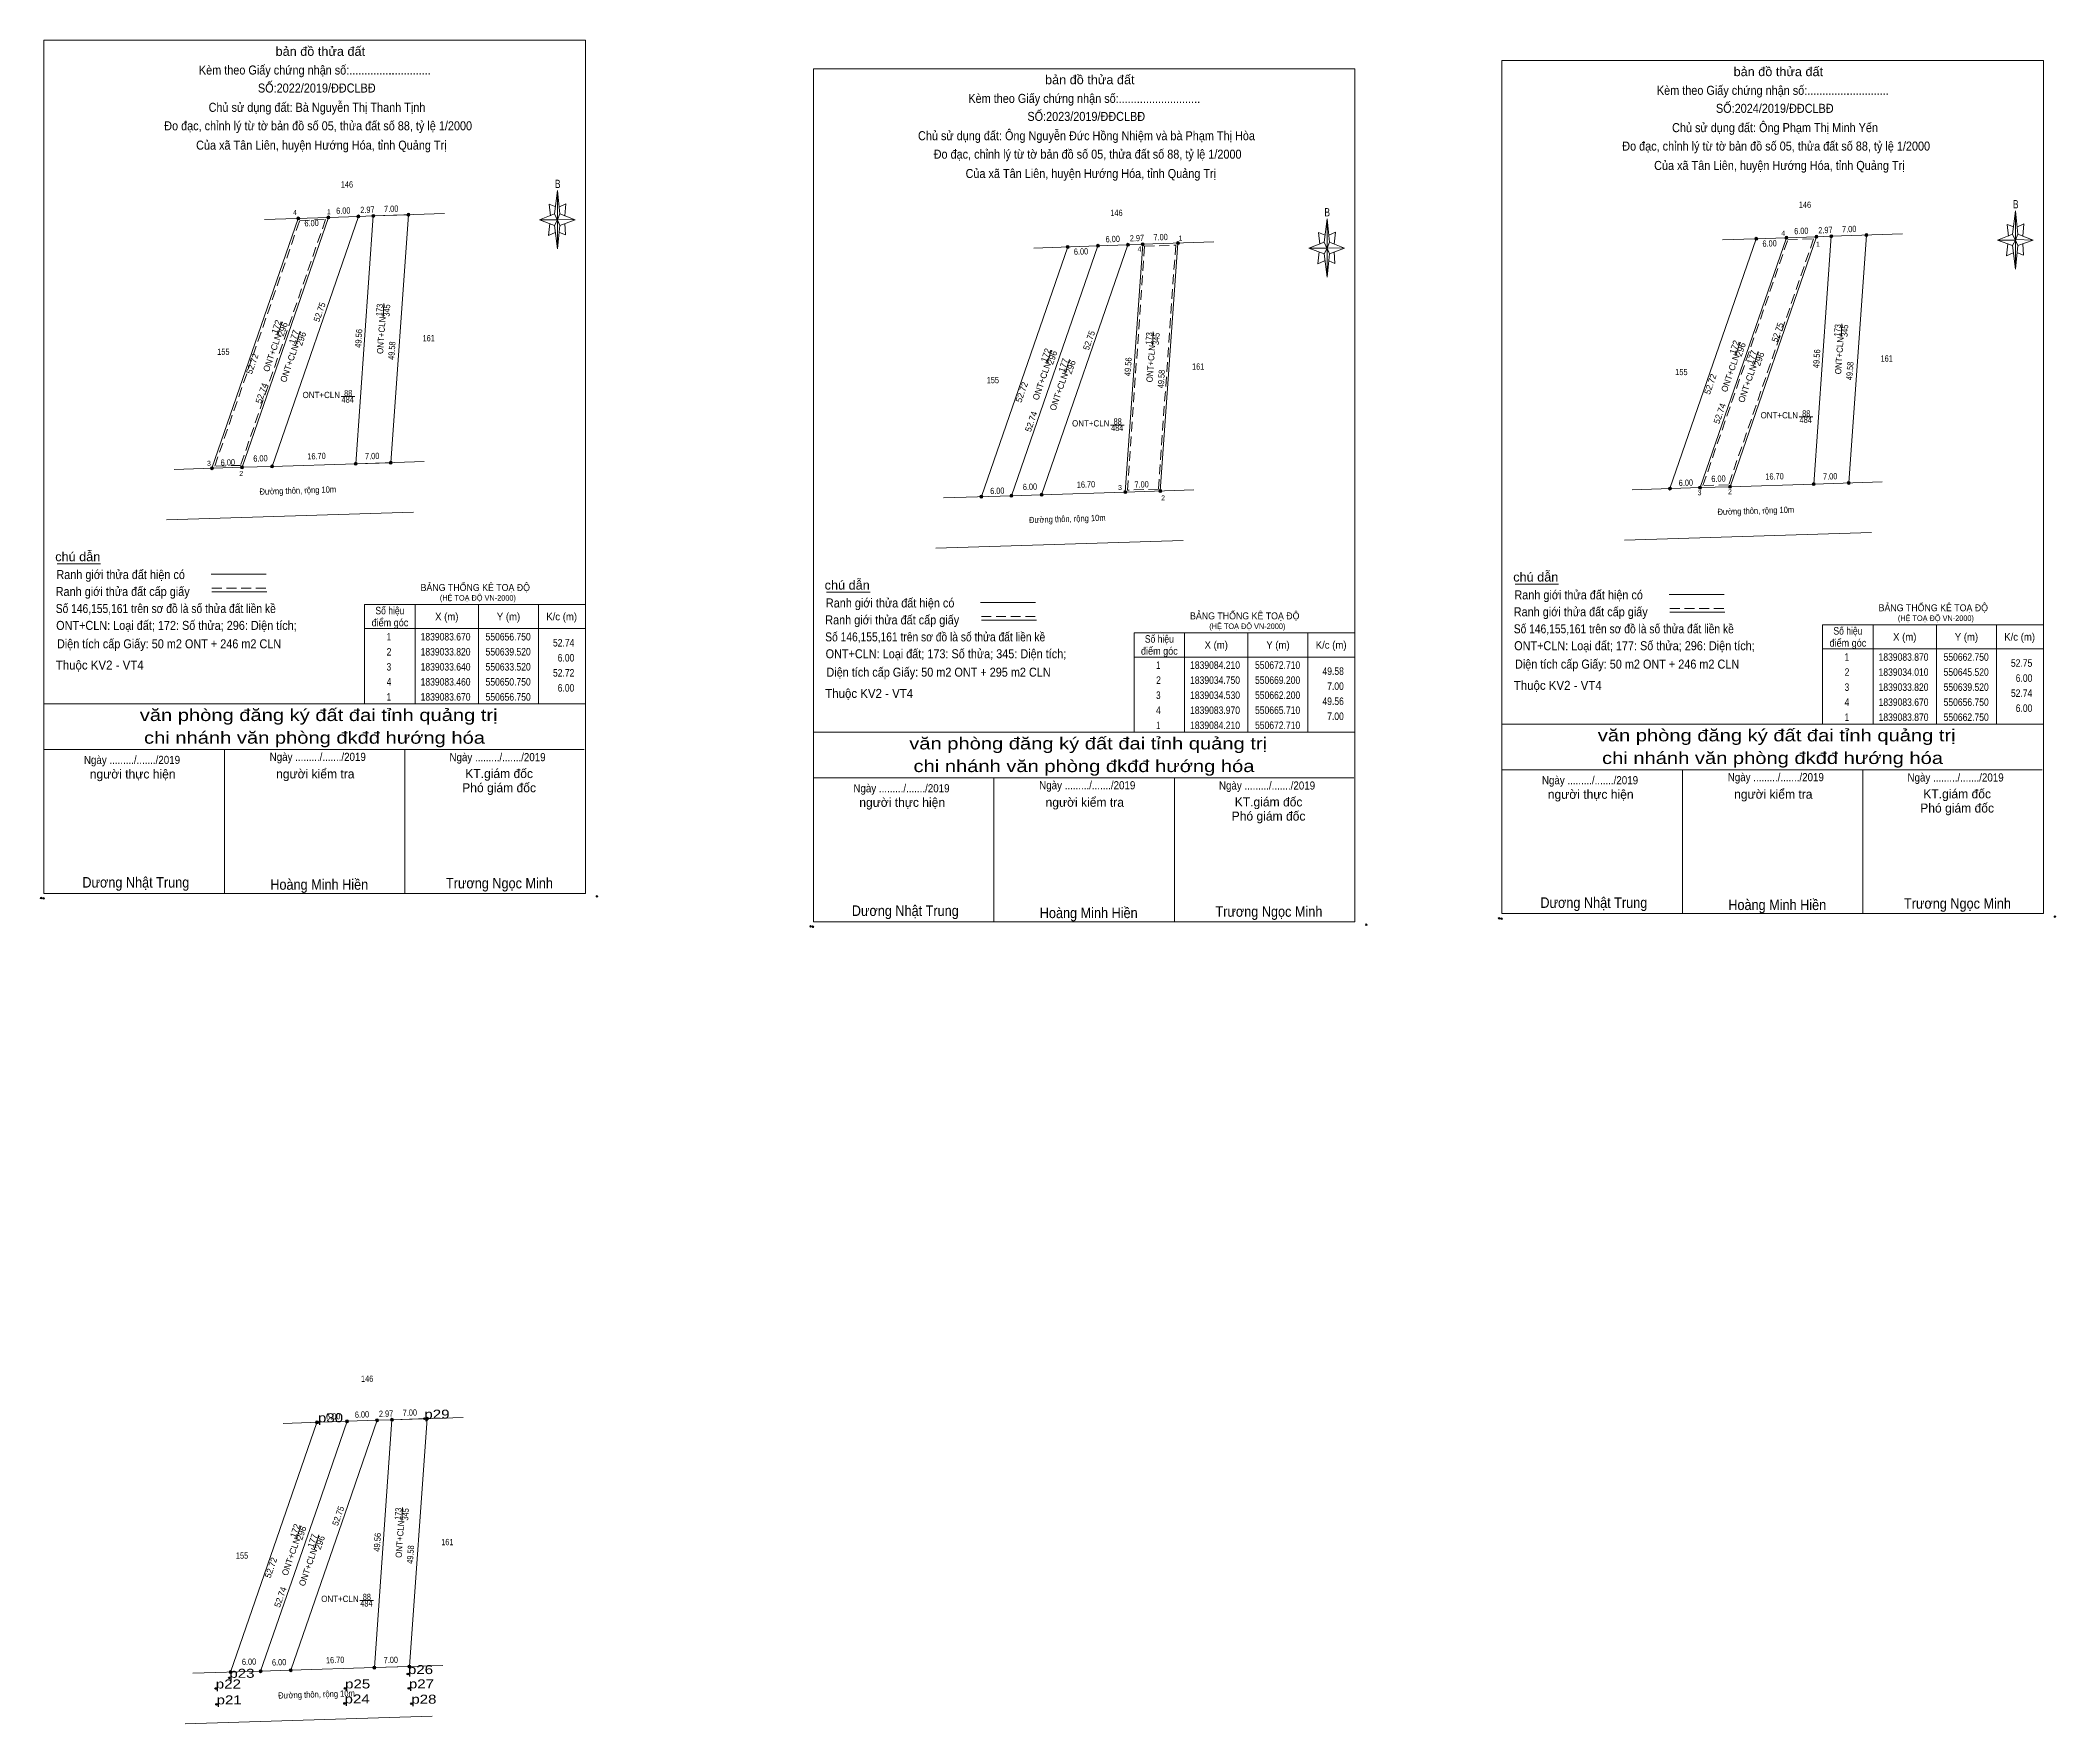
# Model space of a CAD drawing. Header units: metres. Extents: x 550329 to 551621, y 1838551 to 1839359.
# Drawn here: x 550595.6 to 550997.6, y 1839023.4 to 1839359.1 of the extents above; entities that cross this region are included whole.
import ezdxf
from ezdxf.enums import TextEntityAlignment as Align

# ---------------------------------------------------------------- set-up
doc = ezdxf.new("R2010")
doc.units = ezdxf.units.M
doc.header["$LTSCALE"] = 0.65
doc.header["$PDMODE"] = 32
doc.header["$PDSIZE"] = 0.325
doc.linetypes.add('DOTTED', pattern=[1.5, 0.3, -1.2])
doc.linetypes.add('MEDIUM_DASHED', pattern=[4.5, 3, -1.5])
for name, color, linetype, lineweight in [('1', 7, 'DOTTED', 13), ('10', 7, 'Continuous', 13), ('17', 7, 'Continuous', 13), ('3', 7, 'Continuous', 13), ('5', 7, 'Continuous', 13), ('6', 7, 'Continuous', 13), ('63', 7, 'Continuous', 13)]:
    doc.layers.add(name, color=color, linetype=linetype, lineweight=lineweight)
doc.layers.add('12', color=7, linetype='Continuous')
doc.layers.add('7', color=7, linetype='Continuous')

msp = doc.modelspace()

# ---------------------------------------------------------------- texts
at = {"layer": '1'}
for s, height, width, p in [('BẢNG THỐNG KÊ TOẠ ĐỘ ', 1.38, 0.95, (550671.42, 1839249.3)), ('(HỆ TOẠ ĐỘ VN-2000)', 1.116, 0.9, (550675.26, 1839247.36)), ('BẢNG THỐNG KÊ TOẠ ĐỘ ', 1.38, 0.95, (550824.9, 1839243.64)), ('BẢNG THỐNG KÊ TOẠ ĐỘ ', 1.38, 0.95, (550962.24, 1839245.25)), ('(HỆ TOẠ ĐỘ VN-2000)', 1.116, 0.9, (550966.08, 1839243.31)), ('(HỆ TOẠ ĐỘ VN-2000)', 1.116, 0.9, (550828.74, 1839241.7))]:
    msp.add_text(s, height=height, dxfattribs=dict(at, width=width)).set_placement(p)
at = {"layer": '12', "width": 1.25}
for s, p in [('p30', (550650.94, 1839083.47)), ('p29', (550672.17, 1839084.19)), ('p26', (550668.89, 1839033.25)), ('p22', (550630.57, 1839030.37)), ('p23', (550633.28, 1839032.5)), ('p25', (550656.36, 1839030.38)), ('p27', (550669.08, 1839030.4)), ('p21', (550630.72, 1839027.2)), ('p24', (550656.25, 1839027.39)), ('p28', (550669.57, 1839027.34))]:
    msp.add_text(s, height=1.8, dxfattribs=at).set_placement(p)
at = {"layer": '3'}
for s, height, width, p in [('146', 1.25, 0.85, (550656.735, 1839329.77)), ('4', 1, 0.9, (550646.37, 1839324.32)), ('1', 1, 0.85, (550653.125, 1839324.45)), ('146', 1.25, 0.85, (550810.215, 1839324.11)), ('146', 1.25, 0.85, (550947.555, 1839325.72)), ('1', 1, 0.85, (550823.005, 1839319.18)), ('4', 1, 0.9, (550943.22, 1839320.18)), ('4', 1, 0.9, (550814.83, 1839317.01)), ('1', 1, 0.85, (550950.145, 1839317.96)), ('161', 1.25, 0.8, (550673.04, 1839299.1)), ('155', 1.25, 0.85, (550632.085, 1839296.4)), ('161', 1.25, 0.8, (550963.86, 1839295.05)), ('155', 1.25, 0.85, (550785.565, 1839290.74)), ('161', 1.25, 0.8, (550826.52, 1839293.44)), ('155', 1.25, 0.85, (550922.905, 1839292.35)), ('ONT+CLN', 1.25, 0.95, (550651.61, 1839287.77)), ('484', 1.25, 0.85, (550656.89, 1839286.86)), ('88', 1.25, 0.8, (550656.98, 1839288.15)), ('ONT+CLN', 1.25, 0.95, (550942.43, 1839283.72)), ('484', 1.25, 0.85, (550947.71, 1839282.81)), ('88', 1.25, 0.8, (550947.8, 1839284.1)), ('ONT+CLN', 1.25, 0.95, (550805.09, 1839282.11)), ('484', 1.25, 0.85, (550810.37, 1839281.2)), ('88', 1.25, 0.8, (550810.46, 1839282.49)), ('3', 1, 0.9, (550629.21, 1839274.26)), ('2', 1, 0.9, (550635.645, 1839272.24)), ('3', 1, 0.9, (550810.93, 1839269.44)), ('2', 1, 0.9, (550819.515, 1839267.37)), ('3', 1, 0.9, (550926.53, 1839268.38)), ('2', 1, 0.9, (550932.595, 1839268.59)), ('điểm góc', 1.5, 0.9, (550665.31, 1839242.24)), ('Số hiệu', 1.5, 0.85, (550665.3, 1839244.64)), ('X (m)', 1.5, 0.95, (550676.645, 1839243.44)), ('Y (m)', 1.5, 0.95, (550688.955, 1839243.44)), ('K/c (m)', 1.5, 0.95, (550699.56, 1839243.44)), (' 1', 1.5, 0.75, (550664.88, 1839239.42)), ('1839083.670', 1.5, 0.85, (550676.405, 1839239.42)), ('550656.750', 1.5, 0.85, (550688.885, 1839239.42)), ('điểm góc', 1.5, 0.9, (550956.12, 1839238.19)), ('Số hiệu', 1.5, 0.85, (550956.12, 1839240.59)), ('X (m)', 1.5, 0.95, (550967.455, 1839239.39)), ('Y (m)', 1.5, 0.95, (550979.765, 1839239.39)), ('K/c (m)', 1.5, 0.95, (550990.37, 1839239.39)), (' 2', 1.5, 0.85, (550664.89, 1839236.42)), ('1839033.820', 1.5, 0.85, (550676.405, 1839236.42)), ('550639.520', 1.5, 0.85, (550688.885, 1839236.42)), (' 1', 1.5, 0.75, (550955.69, 1839235.37)), ('1839083.870', 1.5, 0.85, (550967.215, 1839235.37)), ('550662.750', 1.5, 0.85, (550979.705, 1839235.37)), (' 4', 1.5, 0.85, (550664.885, 1839230.42)), (' 3', 1.5, 0.8, (550664.875, 1839233.42)), ('1839033.640', 1.5, 0.85, (550676.405, 1839233.42)), ('1839083.460', 1.5, 0.85, (550676.405, 1839230.42)), ('550633.520', 1.5, 0.85, (550688.885, 1839233.42)), ('550650.750', 1.5, 0.85, (550688.885, 1839230.42)), (' 2', 1.5, 0.85, (550955.7, 1839232.37)), ('1839034.010', 1.5, 0.85, (550967.215, 1839232.37)), ('550645.520', 1.5, 0.85, (550979.705, 1839232.37)), (' 1', 1.5, 0.75, (550664.88, 1839227.42)), ('1839083.670', 1.5, 0.85, (550676.405, 1839227.42)), ('550656.750', 1.5, 0.85, (550688.885, 1839227.42)), (' 4', 1.5, 0.85, (550955.695, 1839226.37)), (' 3', 1.5, 0.8, (550955.695, 1839229.37)), ('1839033.820', 1.5, 0.85, (550967.215, 1839229.37)), ('1839083.670', 1.5, 0.85, (550967.215, 1839226.37)), ('550639.520', 1.5, 0.85, (550979.705, 1839229.37)), ('550656.750', 1.5, 0.85, (550979.705, 1839226.37)), (' 1', 1.5, 0.75, (550955.69, 1839223.37)), ('1839083.870', 1.5, 0.85, (550967.215, 1839223.37)), ('550662.750', 1.5, 0.85, (550979.705, 1839223.37)), ('146', 1.25, 0.85, (550660.755, 1839091.54)), ('161', 1.25, 0.8, (550676.76, 1839058.96)), ('155', 1.25, 0.85, (550635.805, 1839056.26)), ('ONT+CLN', 1.25, 0.95, (550655.33, 1839047.63)), ('484', 1.25, 0.85, (550660.61, 1839046.72)), ('88', 1.25, 0.8, (550660.7, 1839048.01))]:
    msp.add_text(s, height=height, dxfattribs=dict(at, width=width)).set_placement(p, align=Align.CENTER)
for s, rotation, width, p in [('6.00', 1.956, 0.85, (550656.0237, 1839324.5386)), ('2.97', 1.956, 0.85, (550660.8387, 1839324.7178)), ('7.00', 1.956, 0.85, (550665.5737, 1839324.9086)), ('6.00', 1.956, 0.85, (550649.6937, 1839322.0486)), ('6.00', 1.956, 0.85, (550809.5037, 1839318.8786)), ('2.97', 1.956, 0.85, (550814.3187, 1839319.0578)), ('7.00', 1.956, 0.85, (550819.0537, 1839319.2486)), ('6.00', 1.956, 0.85, (550946.8437, 1839320.4886)), ('2.97', 1.956, 0.85, (550951.6587, 1839320.6678)), ('7.00', 1.956, 0.85, (550956.3937, 1839320.8586)), ('6.00', 1.956, 0.85, (550803.1737, 1839316.3886)), ('6.00', 1.956, 0.85, (550940.5137, 1839317.9986)), ('52.75', 70.937, 0.95, (550651.8552, 1839304.7359)), ('173', 85.941, 0.85, (550663.8456, 1839305.3058)), ('345', 85.941, 0.85, (550665.2963, 1839305.2058)), ('ONT+CLN', 85.941, 0.95, (550664.1958, 1839300.2558)), ('52.75', 70.937, 0.95, (550805.3352, 1839299.0759)), ('173', 85.941, 0.85, (550817.3256, 1839299.6458)), ('345', 85.941, 0.85, (550818.7763, 1839299.5458)), ('52.75', 70.937, 0.95, (550942.6752, 1839300.6859)), ('173', 85.941, 0.85, (550954.6656, 1839301.2558)), ('345', 85.941, 0.85, (550956.1163, 1839301.1558)), ('49.58', 85.941, 0.85, (550666.2999, 1839297.1908)), ('ONT+CLN', 85.941, 0.95, (550817.6758, 1839294.5958)), ('ONT+CLN', 85.941, 0.95, (550955.0158, 1839296.2058)), ('49.58', 85.941, 0.85, (550819.7799, 1839291.5308)), ('49.58', 85.941, 0.85, (550957.1199, 1839293.1408)), ('6.00', 1.782, 0.85, (550639.5006, 1839275.1242)), ('16.70', 1.782, 0.85, (550650.6806, 1839275.5769)), ('7.00', 1.782, 0.85, (550661.7806, 1839275.5842)), ('6.00', 1.782, 0.85, (550632.9906, 1839274.3142)), ('6.00', 1.782, 0.85, (550930.3206, 1839271.0742)), ('16.70', 1.782, 0.85, (550941.5006, 1839271.5269)), ('7.00', 1.782, 0.85, (550952.6006, 1839271.5342)), ('Đường thôn, rộng 10m', 1.782, 0.9, (550646.9506, 1839268.7218)), ('6.00', 1.782, 0.85, (550786.4706, 1839268.6542)), ('6.00', 1.782, 0.85, (550792.9806, 1839269.4642)), ('16.70', 1.782, 0.85, (550804.1606, 1839269.9169)), ('7.00', 1.782, 0.85, (550815.2606, 1839269.9242)), ('6.00', 1.782, 0.85, (550923.8106, 1839270.2642)), ('Đường thôn, rộng 10m', 1.782, 0.9, (550800.4306, 1839263.0618)), ('Đường thôn, rộng 10m', 1.782, 0.9, (550937.7706, 1839264.6718)), ('6.00', 1.956, 0.85, (550654.0137, 1839084.0386)), ('6.00', 1.956, 0.85, (550659.7437, 1839084.3986)), ('2.97', 1.956, 0.85, (550664.5587, 1839084.5778)), ('7.00', 1.956, 0.85, (550669.2937, 1839084.7686)), ('52.75', 70.937, 0.95, (550655.5752, 1839064.5959)), ('173', 85.941, 0.85, (550667.5656, 1839065.1658)), ('ONT+CLN', 85.941, 0.95, (550667.9158, 1839060.1158)), ('345', 85.941, 0.85, (550669.0163, 1839065.0658)), ('49.58', 85.941, 0.85, (550670.0199, 1839057.0508)), ('6.00', 1.782, 0.85, (550637.2206, 1839035.0842)), ('6.00', 1.782, 0.85, (550643.2206, 1839034.9842)), ('16.70', 1.782, 0.85, (550654.4006, 1839035.4369)), ('7.00', 1.782, 0.85, (550665.5006, 1839035.4442)), ('Đường thôn, rộng 10m', 1.782, 0.9, (550650.6706, 1839028.5818))]:
    msp.add_text(s, height=1.25, rotation=rotation, dxfattribs=dict(at, width=width)).set_placement(p, align=Align.CENTER)
for s, rotation, p in [('ONT+CLN', 70.922, (550642.4233, 1839296.6007)), ('172', 70.922, (550643.242, 1839301.7757)), ('296', 70.922, (550644.522, 1839301.3257)), ('177', 70.922, (550646.745, 1839299.7757)), ('296', 70.922, (550648.202, 1839299.4157)), ('52.72', 70.922, (550638.4425, 1839294.4057)), ('ONT+CLN', 70.922, (550645.8333, 1839294.5007)), ('172', 70.922, (550796.722, 1839296.1157)), ('296', 70.922, (550798.002, 1839295.6657)), ('ONT+CLN', 70.922, (550933.2433, 1839292.5507)), ('172', 70.922, (550934.062, 1839297.7257)), ('296', 70.922, (550935.342, 1839297.2757)), ('177', 70.922, (550937.565, 1839295.7257)), ('296', 70.922, (550939.022, 1839295.3657)), ('ONT+CLN', 70.922, (550795.9033, 1839290.9407)), ('ONT+CLN', 70.922, (550799.3133, 1839288.8407)), ('177', 70.922, (550800.225, 1839294.1157)), ('296', 70.922, (550801.682, 1839293.7557)), ('52.72', 70.922, (550929.2625, 1839290.3557)), ('ONT+CLN', 70.922, (550936.6533, 1839290.4507)), ('52.74', 70.933, (550640.3139, 1839288.5408)), ('52.72', 70.922, (550791.9225, 1839288.7457)), ('52.74', 70.933, (550793.7939, 1839282.8808)), ('52.74', 70.933, (550931.1339, 1839284.4908)), ('172', 70.922, (550646.962, 1839061.6357)), ('ONT+CLN', 70.922, (550646.1433, 1839056.4607)), ('296', 70.922, (550648.242, 1839061.1857)), ('177', 70.922, (550650.465, 1839059.6357)), ('296', 70.922, (550651.922, 1839059.2757)), ('52.72', 70.922, (550642.1625, 1839054.2657)), ('ONT+CLN', 70.922, (550649.5533, 1839054.3607)), ('52.74', 70.933, (550644.0339, 1839048.4008))]:
    msp.add_text(s, height=1.25, rotation=rotation, dxfattribs=at).set_placement(p, align=Align.CENTER)
at = {"layer": '3', "width": 0.85}
for s, p in [('52.74', (550702.09, 1839238.22)), ('6.00', (550702.09, 1839235.22)), ('52.75', (550992.9, 1839234.17)), ('52.72', (550702.09, 1839232.22)), ('6.00', (550992.91, 1839231.17)), ('6.00', (550702.09, 1839229.22)), ('52.74', (550992.9, 1839228.17)), ('6.00', (550992.91, 1839225.17))]:
    msp.add_text(s, height=1.5, dxfattribs=at).set_placement(p, align=Align.RIGHT)
at = {"layer": '5'}
for s, height, width, p in [('bản đồ thửa đất', 1.8, 1.05, (550651.42, 1839356.04)), ('Kèm theo Giấy chứng nhận số:...........................', 1.8, 0.9, (550650.32, 1839352.31)), ('bản đồ thửa đất', 1.8, 1.05, (550804.9, 1839350.38)), ('bản đồ thửa đất', 1.8, 1.05, (550942.24, 1839351.99)), ('SỐ:2022/2019/ĐĐCLBĐ', 1.8, 0.9, (550650.715, 1839348.72)), ('Kèm theo Giấy chứng nhận số:...........................', 1.8, 0.9, (550803.8, 1839346.65)), ('Kèm theo Giấy chứng nhận số:...........................', 1.8, 0.9, (550941.14, 1839348.26)), ('Chủ sử dụng đất: Bà Nguyễn Thị Thanh Tịnh', 1.8, 0.9, (550650.755, 1839344.87)), ('SỐ:2023/2019/ĐĐCLBĐ', 1.8, 0.9, (550804.195, 1839343.06)), ('SỐ:2024/2019/ĐĐCLBĐ', 1.8, 0.9, (550941.535, 1839344.67)), ('Đo đạc, chỉnh lý từ tờ bản đồ số 05, thửa đất số 88, tỷ lệ 1/2000 ', 1.8, 0.9, (550651.285, 1839341.19)), ('Chủ sử dụng đất: Ông Nguyễn Đức Hồng Nhiệm và bà Phạm Thị Hòa', 1.8, 0.9, (550804.24, 1839339.21)), ('Chủ sử dụng đất: Ông Phạm Thị Minh Yến', 1.8, 0.9, (550941.58, 1839340.82)), ('Của xã Tân Liên, huyện Hướng Hóa, tỉnh Quảng Trị', 1.8, 0.9, (550651.625, 1839337.33)), ('Đo đạc, chỉnh lý từ tờ bản đồ số 05, thửa đất số 88, tỷ lệ 1/2000 ', 1.8, 0.9, (550804.765, 1839335.53)), ('Đo đạc, chỉnh lý từ tờ bản đồ số 05, thửa đất số 88, tỷ lệ 1/2000 ', 1.8, 0.9, (550942.105, 1839337.14)), ('Của xã Tân Liên, huyện Hướng Hóa, tỉnh Quảng Trị', 1.8, 0.9, (550805.105, 1839331.67)), ('Của xã Tân Liên, huyện Hướng Hóa, tỉnh Quảng Trị', 1.8, 0.9, (550942.445, 1839333.28)), ('B', 1.653, 0.75, (550698.78, 1839329.67)), ('B', 1.653, 0.75, (550852.26, 1839324.01)), ('B', 1.653, 0.75, (550989.6, 1839325.62)), ('văn phòng đăng ký đất đai tỉnh quảng trị', 2.4, 1.25, (550651.095, 1839223.35)), ('chi nhánh văn phòng đkđđ hướng hóa', 2.4, 1.25, (550650.26, 1839218.83)), ('văn phòng đăng ký đất đai tỉnh quảng trị', 2.4, 1.25, (550804.575, 1839217.69)), ('văn phòng đăng ký đất đai tỉnh quảng trị', 2.4, 1.25, (550941.915, 1839219.3)), ('Ngày ........./......./2019', 1.62, 0.9, (550613.855, 1839214.79)), ('Ngày ........./......./2019', 1.62, 0.9, (550650.91, 1839215.4)), ('Ngày ........./......./2019', 1.62, 0.9, (550686.77, 1839215.34)), ('chi nhánh văn phòng đkđđ hướng hóa', 2.4, 1.25, (550803.745, 1839213.17)), ('chi nhánh văn phòng đkđđ hướng hóa', 2.4, 1.25, (550941.085, 1839214.78)), ('Ngày ........./......./2019', 1.62, 0.9, (550904.675, 1839210.74)), ('Ngày ........./......./2019', 1.62, 0.9, (550941.735, 1839211.35)), ('Ngày ........./......./2019', 1.62, 0.9, (550977.595, 1839211.29)), ('Ngày ........./......./2019', 1.62, 0.9, (550767.335, 1839209.13)), ('Ngày ........./......./2019', 1.62, 0.9, (550804.395, 1839209.74)), ('Ngày ........./......./2019', 1.62, 0.9, (550840.255, 1839209.68)), ('Dương Nhật Trung', 2.1, 0.9, (550614.62, 1839190.13)), ('Hoàng Minh Hiền', 2.1, 0.9, (550651.205, 1839189.7)), ('Trương Ngọc Minh', 2.1, 0.9, (550687.15, 1839189.97)), ('Dương Nhật Trung', 2.1, 0.9, (550905.44, 1839186.08)), ('Hoàng Minh Hiền', 2.1, 0.9, (550942.025, 1839185.65)), ('Trương Ngọc Minh', 2.1, 0.9, (550977.97, 1839185.92)), ('Dương Nhật Trung', 2.1, 0.9, (550768.1, 1839184.47)), ('Hoàng Minh Hiền', 2.1, 0.9, (550804.685, 1839184.04)), ('Trương Ngọc Minh', 2.1, 0.9, (550840.63, 1839184.31))]:
    msp.add_text(s, height=height, dxfattribs=dict(at, width=width)).set_placement(p, align=Align.CENTER)
for s, p in [('người thực hiện', (550613.995, 1839211.89)), ('người kiểm tra', (550650.42, 1839211.91)), ('KT.giám đốc', (550687.085, 1839211.98)), ('Phó giám đốc', (550687.08, 1839209.15)), ('người thực hiện', (550767.48, 1839206.23)), ('người kiểm tra', (550803.9, 1839206.25)), ('KT.giám đốc', (550840.565, 1839206.32)), ('người thực hiện', (550904.82, 1839207.84)), ('người kiểm tra', (550941.24, 1839207.86)), ('KT.giám đốc', (550977.905, 1839207.93)), ('Phó giám đốc', (550840.56, 1839203.49)), ('Phó giám đốc', (550977.9, 1839205.1))]:
    msp.add_text(s, height=1.8, dxfattribs=at).set_placement(p, align=Align.CENTER)
at = {"layer": '6'}
for s, width, p in [('chú dẫn', 1.05, (550598.54, 1839255.23)), ('Ranh giới thửa đất hiện có ', 0.9, (550598.78, 1839251.67)), ('chú dẫn', 1.05, (550752.02, 1839249.57)), ('chú dẫn', 1.05, (550889.36, 1839251.18)), ('Ranh giới thửa đất cấp giấy', 0.9, (550598.65, 1839248.29)), ('Ranh giới thửa đất hiện có ', 0.9, (550752.26, 1839246.01)), ('Ranh giới thửa đất hiện có ', 0.9, (550889.6, 1839247.62)), ('Số 146,155,161 trên sơ đồ là số thửa đất liền kề', 0.85, (550598.65, 1839244.9)), ('Ranh giới thửa đất cấp giấy', 0.9, (550752.13, 1839242.63)), ('Ranh giới thửa đất cấp giấy', 0.9, (550889.47, 1839244.24)), ('ONT+CLN: Loại đất; 172: Số thửa; 296: Diện tích;', 0.9, (550598.73, 1839241.53)), ('Diện tích cấp Giấy: 50 m2 ONT + 246 m2 CLN', 0.9, (550598.89, 1839237.86)), ('Số 146,155,161 trên sơ đồ là số thửa đất liền kề', 0.85, (550752.13, 1839239.24)), ('Số 146,155,161 trên sơ đồ là số thửa đất liền kề', 0.85, (550889.47, 1839240.85)), ('ONT+CLN: Loại đất; 173: Số thửa; 345: Diện tích;', 0.9, (550752.21, 1839235.87)), ('ONT+CLN: Loại đất; 177: Số thửa; 296: Diện tích;', 0.9, (550889.55, 1839237.48)), ('Diện tích cấp Giấy: 50 m2 ONT + 246 m2 CLN', 0.9, (550889.71, 1839233.81)), ('Thuộc KV2 - VT4', 0.95, (550598.65, 1839233.62)), ('Diện tích cấp Giấy: 50 m2 ONT + 295 m2 CLN', 0.9, (550752.37, 1839232.2)), ('Thuộc KV2 - VT4', 0.95, (550752.13, 1839227.96)), ('Thuộc KV2 - VT4', 0.95, (550889.47, 1839229.57))]:
    msp.add_text(s, height=1.8, dxfattribs=dict(at, width=width)).set_placement(p)
at = {"layer": '63', "width": 0.9}
for p in [(550659.6814, 1839299.6307), (550950.5014, 1839295.5808), (550813.1614, 1839293.9707), (550663.4014, 1839059.4907)]:
    msp.add_text('49.56', height=1.25, rotation=85.939, dxfattribs=at).set_placement(p, align=Align.CENTER)
at = {"layer": '63'}
for s, width, p in [('Số hiệu', 0.85, (550818.78, 1839238.98)), ('điểm góc', 0.9, (550818.78, 1839236.58)), ('X (m)', 0.95, (550830.125, 1839237.78)), ('Y (m)', 0.95, (550842.435, 1839237.78)), ('K/c (m)', 0.95, (550853.04, 1839237.78)), (' 2', 0.85, (550818.37, 1839230.76)), (' 1', 0.75, (550818.36, 1839233.76)), ('1839084.210', 0.85, (550829.885, 1839233.76)), ('1839034.750', 0.85, (550829.885, 1839230.76)), ('550672.710', 0.85, (550842.365, 1839233.76)), ('550669.200', 0.85, (550842.365, 1839230.76)), (' 3', 0.8, (550818.355, 1839227.76)), ('1839034.530', 0.85, (550829.885, 1839227.76)), ('550662.200', 0.85, (550842.365, 1839227.76)), (' 4', 0.85, (550818.355, 1839224.76)), ('1839083.970', 0.85, (550829.885, 1839224.76)), ('550665.710', 0.85, (550842.365, 1839224.76)), (' 1', 0.75, (550818.36, 1839221.76)), ('1839084.210', 0.85, (550829.885, 1839221.76)), ('550672.710', 0.85, (550842.365, 1839221.76))]:
    msp.add_text(s, height=1.5, dxfattribs=dict(at, width=width)).set_placement(p, align=Align.CENTER)
at = {"layer": '63', "width": 0.85}
for s, p in [('49.58', (550855.58, 1839232.56)), ('49.56', (550855.57, 1839226.56)), ('7.00', (550855.57, 1839229.56)), ('7.00', (550855.57, 1839223.56))]:
    msp.add_text(s, height=1.5, dxfattribs=at).set_placement(p, align=Align.RIGHT)

# ---------------------------------------------------------------- hatches: boundary and pattern name
at = {"layer": '3'}
for points in [[(550653.33, 1839323.81, 1), (550652.73, 1839323.81, 1)], [(550659.33, 1839324.01, 1), (550658.73, 1839324.01, 1)], [(550662.29, 1839324.11, 1), (550661.69, 1839324.11, 1)], [(550669.29, 1839324.35, 1), (550668.69, 1839324.35, 1)], [(550647.33, 1839323.6, 1), (550646.73, 1839323.6, 1)], [(550950.15, 1839319.96, 1), (550949.55, 1839319.96, 1)], [(550953.11, 1839320.06, 1), (550952.51, 1839320.06, 1)], [(550960.11, 1839320.3, 1), (550959.51, 1839320.3, 1)], [(550800.81, 1839317.94, 1), (550800.21, 1839317.94, 1)], [(550806.81, 1839318.15, 1), (550806.21, 1839318.15, 1)], [(550812.81, 1839318.35, 1), (550812.21, 1839318.35, 1)], [(550815.77, 1839318.45, 1), (550815.17, 1839318.45, 1)], [(550822.77, 1839318.69, 1), (550822.17, 1839318.69, 1)], [(550938.15, 1839319.55, 1), (550937.55, 1839319.55, 1)], [(550944.15, 1839319.76, 1), (550943.55, 1839319.76, 1)], [(550630.1, 1839273.78, 1), (550629.5, 1839273.78, 1)], [(550636.1, 1839273.96, 1), (550635.5, 1839273.96, 1)], [(550642.1, 1839274.15, 1), (550641.5, 1839274.15, 1)], [(550658.78, 1839274.67, 1), (550658.18, 1839274.67, 1)], [(550665.78, 1839274.89, 1), (550665.18, 1839274.89, 1)], [(550783.58, 1839268.12, 1), (550782.98, 1839268.12, 1)], [(550789.58, 1839268.3, 1), (550788.98, 1839268.3, 1)], [(550795.58, 1839268.49, 1), (550794.98, 1839268.49, 1)], [(550812.26, 1839269.01, 1), (550811.66, 1839269.01, 1)], [(550819.26, 1839269.23, 1), (550818.66, 1839269.23, 1)], [(550920.92, 1839269.73, 1), (550920.32, 1839269.73, 1)], [(550926.92, 1839269.91, 1), (550926.32, 1839269.91, 1)], [(550932.92, 1839270.1, 1), (550932.32, 1839270.1, 1)], [(550949.6, 1839270.62, 1), (550949, 1839270.62, 1)], [(550956.6, 1839270.84, 1), (550956, 1839270.84, 1)], [(550651.05, 1839083.46, 1), (550650.45, 1839083.46, 1)], [(550657.05, 1839083.67, 1), (550656.45, 1839083.67, 1)], [(550663.05, 1839083.87, 1), (550662.45, 1839083.87, 1)], [(550666.01, 1839083.97, 1), (550665.41, 1839083.97, 1)], [(550673.01, 1839084.21, 1), (550672.41, 1839084.21, 1)], [(550662.5, 1839034.53, 1), (550661.9, 1839034.53, 1)], [(550669.5, 1839034.75, 1), (550668.9, 1839034.75, 1)], [(550633.82, 1839033.64, 1), (550633.22, 1839033.64, 1)], [(550639.82, 1839033.82, 1), (550639.22, 1839033.82, 1)], [(550645.82, 1839034.01, 1), (550645.22, 1839034.01, 1)]]:
    msp.add_hatch(color=256, dxfattribs=at).paths.add_polyline_path(points)

# ---------------------------------------------------------------- linework, layer by layer
at = {"layer": '1', "linetype": 'Continuous'}
for points in [[(550668.99, 1839324.35), (550665.48, 1839274.89), (550658.48, 1839274.67), (550661.99, 1839324.11)], [(550672.71, 1839084.21), (550669.2, 1839034.75), (550662.2, 1839034.53), (550665.71, 1839083.97)]]:
    msp.add_lwpolyline(points, close=True, dxfattribs=at)
at = {"layer": '1', "linetype": 'MEDIUM_DASHED'}
msp.add_lwpolyline([(550822.04, 1839318.28), (550818.59, 1839269.62), (550812.39, 1839269.42), (550815.84, 1839318.06)], close=True, dxfattribs=at)
at = {"layer": '10'}
for p, q in [((550639.52, 1839033.82), (550650.96, 1839066.9)), ((550656.95, 1839067.09), (550645.52, 1839034.01))]:
    msp.add_line(p, q, dxfattribs=at)
at = {"layer": '17'}
for p, q in [((550598.91, 1839254.73), (550607.6, 1839254.73)), ((550752.39, 1839249.07), (550761.08, 1839249.07)), ((550889.73, 1839250.68), (550898.42, 1839250.68))]:
    msp.add_line(p, q, dxfattribs=at)
at = {"layer": '3'}
for p, q in [((550658.48, 1839274.67), (550661.99, 1839324.11)), ((550659.03, 1839324.01), (550661.99, 1839324.11)), ((550661.99, 1839324.11), (550676.18, 1839324.6)), ((550668.99, 1839324.35), (550665.48, 1839274.89)), ((550629.8, 1839273.78), (550647.03, 1839323.6)), ((550635.8, 1839273.96), (550653.03, 1839323.81)), ((550640.27, 1839323.37), (550653.03, 1839323.81)), ((550952.81, 1839320.06), (550967, 1839320.55)), ((550959.81, 1839320.3), (550956.3, 1839270.84)), ((550783.28, 1839268.12), (550800.51, 1839317.94)), ((550789.28, 1839268.3), (550806.51, 1839318.15)), ((550793.75, 1839317.71), (550806.51, 1839318.15)), ((550811.96, 1839269.01), (550815.47, 1839318.45)), ((550812.51, 1839318.35), (550815.47, 1839318.45)), ((550815.47, 1839318.45), (550829.66, 1839318.94)), ((550822.47, 1839318.69), (550818.96, 1839269.23)), ((550920.62, 1839269.73), (550937.85, 1839319.55)), ((550926.62, 1839269.91), (550943.85, 1839319.76)), ((550931.09, 1839319.32), (550943.85, 1839319.76)), ((550949.3, 1839270.62), (550952.81, 1839320.06)), ((550949.85, 1839319.96), (550952.81, 1839320.06)), ((550664.09, 1839306.63), (550663.94, 1839304.01)), ((550643.8, 1839302.96), (550642.85, 1839300.3)), ((550647.39, 1839301.13), (550646.47, 1839298.25)), ((550817.57, 1839300.97), (550817.42, 1839298.35)), ((550954.91, 1839302.58), (550954.76, 1839299.96)), ((550797.28, 1839297.3), (550796.33, 1839294.64)), ((550934.62, 1839298.91), (550933.67, 1839296.25)), ((550938.21, 1839297.08), (550937.29, 1839294.2)), ((550800.87, 1839295.47), (550799.95, 1839292.59)), ((550655.57, 1839288.06), (550658.29, 1839288.06)), ((550946.39, 1839284.01), (550949.11, 1839284.01)), ((550809.05, 1839282.4), (550811.77, 1839282.4)), ((550635.8, 1839273.96), (550622.25, 1839273.54)), ((550635.8, 1839273.96), (550641.8, 1839274.15)), ((550658.48, 1839274.67), (550641.8, 1839274.15)), ((550672.16, 1839275.1), (550658.48, 1839274.67)), ((550789.28, 1839268.3), (550775.73, 1839267.88)), ((550789.28, 1839268.3), (550795.28, 1839268.49)), ((550811.96, 1839269.01), (550795.28, 1839268.49)), ((550825.64, 1839269.44), (550811.96, 1839269.01)), ((550926.62, 1839269.91), (550913.07, 1839269.49)), ((550926.62, 1839269.91), (550932.62, 1839270.1)), ((550949.3, 1839270.62), (550932.62, 1839270.1)), ((550962.98, 1839271.05), (550949.3, 1839270.62)), ((550670.02, 1839265.02), (550620.74, 1839263.49)), ((550960.84, 1839260.97), (550911.56, 1839259.44)), ((550823.5, 1839259.36), (550774.22, 1839257.83)), ((550670.34, 1839246.58), (550670.34, 1839226.78)), ((550682.94, 1839246.58), (550682.94, 1839226.78)), ((550694.94, 1839246.58), (550694.94, 1839226.78)), ((550660.26, 1839241.78), (550704.3, 1839241.78)), ((550961.16, 1839242.53), (550961.16, 1839222.73)), ((550973.76, 1839242.53), (550973.76, 1839222.73)), ((550985.76, 1839242.53), (550985.76, 1839222.73)), ((550951.08, 1839237.73), (550995.12, 1839237.73)), ((550633.52, 1839033.64), (550650.75, 1839083.46)), ((550643.99, 1839083.23), (550656.75, 1839083.67)), ((550650.96, 1839066.9), (550656.75, 1839083.67)), ((550662.75, 1839083.87), (550656.95, 1839067.09)), ((550662.2, 1839034.53), (550665.71, 1839083.97)), ((550665.71, 1839083.97), (550679.9, 1839084.46)), ((550672.71, 1839084.21), (550669.2, 1839034.75)), ((550647.52, 1839062.82), (550646.57, 1839060.16)), ((550667.81, 1839066.49), (550667.66, 1839063.87)), ((550651.11, 1839060.99), (550650.19, 1839058.11)), ((550659.29, 1839047.92), (550662.01, 1839047.92)), ((550675.88, 1839034.96), (550662.2, 1839034.53)), ((550639.52, 1839033.82), (550625.97, 1839033.4)), ((550639.52, 1839033.82), (550645.52, 1839034.01)), ((550662.2, 1839034.53), (550645.52, 1839034.01)), ((550673.74, 1839024.88), (550624.46, 1839023.35))]:
    msp.add_line(p, q, dxfattribs=at)
for points in [[(550661.99, 1839324.11), (550658.48, 1839274.67), (550641.8, 1839274.15), (550659.03, 1839324.01)], [(550659.03, 1839324.01), (550641.8, 1839274.15), (550635.8, 1839273.96), (550653.03, 1839323.81)], [(550812.51, 1839318.35), (550795.28, 1839268.49), (550789.28, 1839268.3), (550806.51, 1839318.15)], [(550815.47, 1839318.45), (550811.96, 1839269.01), (550795.28, 1839268.49), (550812.51, 1839318.35)], [(550952.81, 1839320.06), (550949.3, 1839270.62), (550932.62, 1839270.1), (550949.85, 1839319.96)], [(550660.26, 1839246.58), (550704.3, 1839246.58), (550704.3, 1839226.78), (550660.26, 1839226.78)], [(550951.08, 1839242.53), (550995.12, 1839242.53), (550995.12, 1839222.73), (550951.08, 1839222.73)]]:
    msp.add_lwpolyline(points, close=True, dxfattribs=at)
at = {"layer": '3', "linetype": 'MEDIUM_DASHED'}
for points in [[(550652.46, 1839323.39), (550635.51, 1839274.35), (550630.36, 1839274.2), (550647.32, 1839323.21)], [(550949.28, 1839319.54), (550932.33, 1839270.49), (550927.19, 1839270.33), (550944.14, 1839319.37)]]:
    msp.add_lwpolyline(points, close=True, dxfattribs=at)
at = {"layer": '3'}
for points in [[(550653.03, 1839323.81), (550659.03, 1839324.01), (550641.8, 1839274.15)], [(550806.51, 1839318.15), (550812.51, 1839318.35), (550795.28, 1839268.49)], [(550943.85, 1839319.76), (550949.85, 1839319.96), (550932.62, 1839270.1)], [(550656.75, 1839083.67), (550662.75, 1839083.87), (550665.71, 1839083.97)]]:
    msp.add_lwpolyline(points, dxfattribs=at)
for centre in [(550653.03, 1839323.81), (550659.03, 1839324.01), (550661.99, 1839324.11), (550668.99, 1839324.35), (550647.03, 1839323.6), (550949.85, 1839319.96), (550952.81, 1839320.06), (550959.81, 1839320.3), (550800.51, 1839317.94), (550806.51, 1839318.15), (550812.51, 1839318.35), (550815.47, 1839318.45), (550822.47, 1839318.69), (550937.85, 1839319.55), (550943.85, 1839319.76), (550629.8, 1839273.78), (550635.8, 1839273.96), (550641.8, 1839274.15), (550658.48, 1839274.67), (550665.48, 1839274.89), (550783.28, 1839268.12), (550789.28, 1839268.3), (550795.28, 1839268.49), (550811.96, 1839269.01), (550818.96, 1839269.23), (550920.62, 1839269.73), (550926.62, 1839269.91), (550932.62, 1839270.1), (550949.3, 1839270.62), (550956.3, 1839270.84), (550650.75, 1839083.46), (550656.75, 1839083.67), (550662.75, 1839083.87), (550665.71, 1839083.97), (550672.71, 1839084.21), (550662.2, 1839034.53), (550669.2, 1839034.75), (550633.52, 1839033.64), (550639.52, 1839033.82), (550645.52, 1839034.01)]:
    msp.add_circle(centre, 0.3, dxfattribs=at)
at = {"layer": '5'}
for p, q in [((550698.14, 1839324.51), (550698.74, 1839329.19)), ((550699.22, 1839324.51), (550702.22, 1839323.31)), ((550988.96, 1839320.46), (550989.56, 1839325.14)), ((550698.14, 1839322.23), (550695.14, 1839323.31)), ((550699.22, 1839322.23), (550698.74, 1839317.55)), ((550700.3, 1839320.31), (550699.1, 1839320.79)), ((550700.18, 1839322.59), (550700.3, 1839320.31)), ((550851.62, 1839318.85), (550852.22, 1839323.53)), ((550990.04, 1839320.46), (550993.04, 1839319.26)), ((550851.62, 1839316.57), (550848.62, 1839317.65)), ((550852.7, 1839316.57), (550852.22, 1839311.89)), ((550852.7, 1839318.85), (550855.7, 1839317.65)), ((550853.66, 1839316.93), (550853.78, 1839314.65)), ((550988.96, 1839318.18), (550985.96, 1839319.26)), ((550990.04, 1839318.18), (550989.56, 1839313.5)), ((550991.12, 1839316.26), (550989.92, 1839316.74)), ((550991, 1839318.54), (550991.12, 1839316.26)), ((550853.78, 1839314.65), (550852.58, 1839315.13)), ((550596.3, 1839226.78), (550704.3, 1839226.78)), ((550749.78, 1839221.12), (550857.78, 1839221.12)), ((550887.12, 1839222.73), (550995.12, 1839222.73)), ((550596.3, 1839217.66), (550704.06, 1839217.66)), ((550596.3, 1839217.66), (550704.06, 1839217.66)), ((550596.3, 1839217.66), (550704.06, 1839217.66)), ((550632.3, 1839188.98), (550632.3, 1839217.66)), ((550668.3, 1839188.98), (550668.3, 1839217.66)), ((550749.78, 1839212), (550857.54, 1839212)), ((550749.78, 1839212), (550857.54, 1839212)), ((550749.78, 1839212), (550857.54, 1839212)), ((550785.78, 1839183.32), (550785.78, 1839212)), ((550821.78, 1839183.32), (550821.78, 1839212)), ((550887.12, 1839213.61), (550994.88, 1839213.61)), ((550887.12, 1839213.61), (550994.88, 1839213.61)), ((550887.12, 1839213.61), (550994.88, 1839213.61)), ((550923.12, 1839184.93), (550923.12, 1839213.61)), ((550959.12, 1839184.93), (550959.12, 1839213.61))]:
    msp.add_line(p, q, dxfattribs=at)
for points in [[(550596.3, 1839359.14), (550704.3, 1839359.14), (550704.3, 1839188.98), (550596.3, 1839188.98)], [(550749.78, 1839353.48), (550857.78, 1839353.48), (550857.78, 1839183.32), (550749.78, 1839183.32)], [(550887.12, 1839355.09), (550995.12, 1839355.09), (550995.12, 1839184.93), (550887.12, 1839184.93)], [(550698.74, 1839329.19), (550699.22, 1839324.51), (550698.74, 1839323.31)], [(550698.74, 1839323.31), (550695.14, 1839323.31), (550698.14, 1839324.51), (550699.22, 1839322.23), (550702.22, 1839323.31), (550698.74, 1839323.43)], [(550989.56, 1839325.14), (550990.04, 1839320.46), (550989.56, 1839319.26)], [(550698.74, 1839323.31), (550698.74, 1839317.55), (550698.14, 1839322.23)], [(550852.22, 1839323.53), (550852.7, 1839318.85), (550852.22, 1839317.65)], [(550989.56, 1839319.26), (550985.96, 1839319.26), (550988.96, 1839320.46), (550990.04, 1839318.18), (550993.04, 1839319.26), (550989.56, 1839319.38)], [(550852.22, 1839317.65), (550848.62, 1839317.65), (550851.62, 1839318.85), (550852.7, 1839316.57), (550855.7, 1839317.65), (550852.22, 1839317.77)], [(550852.22, 1839317.65), (550852.22, 1839311.89), (550851.62, 1839316.57)], [(550989.56, 1839319.26), (550989.56, 1839313.5), (550988.96, 1839318.18)]]:
    msp.add_lwpolyline(points, close=True, dxfattribs=at)
for points in [[(550698.74, 1839323.31), (550698.14, 1839324.51), (550695.14, 1839323.31)], [(550698.38, 1839325.95), (550697.06, 1839326.43), (550697.3, 1839324.15)], [(550699.1, 1839325.95), (550700.42, 1839326.55), (550700.18, 1839324.15)], [(550697.18, 1839322.59), (550696.94, 1839320.19), (550698.26, 1839320.79)], [(550698.74, 1839323.31), (550699.22, 1839322.23), (550702.22, 1839323.31)], [(550851.86, 1839320.29), (550850.54, 1839320.77), (550850.78, 1839318.49)], [(550852.58, 1839320.29), (550853.9, 1839320.89), (550853.66, 1839318.49)], [(550989.56, 1839319.26), (550988.96, 1839320.46), (550985.96, 1839319.26)], [(550989.2, 1839321.9), (550987.88, 1839322.38), (550988.12, 1839320.1)], [(550989.92, 1839321.9), (550991.24, 1839322.5), (550991, 1839320.1)], [(550852.22, 1839317.65), (550851.62, 1839318.85), (550848.62, 1839317.65)], [(550850.66, 1839316.93), (550850.42, 1839314.53), (550851.74, 1839315.13)], [(550852.22, 1839317.65), (550852.7, 1839316.57), (550855.7, 1839317.65)], [(550988, 1839318.54), (550987.76, 1839316.14), (550989.08, 1839316.74)], [(550989.56, 1839319.26), (550990.04, 1839318.18), (550993.04, 1839319.26)], [(550704.3, 1839188.98), (550596.3, 1839188.98), (550596.3, 1839217.66)], [(550857.78, 1839183.32), (550749.78, 1839183.32), (550749.78, 1839212)], [(550995.12, 1839184.93), (550887.12, 1839184.93), (550887.12, 1839213.61)]]:
    msp.add_lwpolyline(points, dxfattribs=at)
for p in [(550595.73, 1839188.05), (550596.21, 1839187.97), (550886.55, 1839184), (550887.03, 1839183.92), (550749.21, 1839182.39), (550749.69, 1839182.31)]:
    msp.add_point(p, dxfattribs=at)
at = {"layer": '6'}
for p, q in [((550629.63, 1839252.65), (550640.6, 1839252.65)), ((550629.8, 1839249.13), (550640.77, 1839249.13)), ((550920.45, 1839248.6), (550931.42, 1839248.6)), ((550783.11, 1839246.99), (550794.08, 1839246.99)), ((550920.62, 1839245.08), (550931.59, 1839245.08)), ((550783.28, 1839243.47), (550794.25, 1839243.47))]:
    msp.add_line(p, q, dxfattribs=at)
at = {"layer": '6', "linetype": 'MEDIUM_DASHED'}
for p, q in [((550629.8, 1839249.87), (550640.84, 1839249.87)), ((550783.28, 1839244.21), (550794.32, 1839244.21)), ((550920.62, 1839245.82), (550931.66, 1839245.82))]:
    msp.add_line(p, q, dxfattribs=at)
at = {"layer": '6'}
for p in [(550706.58, 1839188.38), (550997.4, 1839184.33), (550860.06, 1839182.72)]:
    msp.add_point(p, dxfattribs=at)
at = {"layer": '63'}
for p, q in [((550823.82, 1839240.92), (550823.82, 1839221.12)), ((550836.42, 1839240.92), (550836.42, 1839221.12)), ((550848.42, 1839240.92), (550848.42, 1839221.12)), ((550813.74, 1839236.12), (550857.78, 1839236.12))]:
    msp.add_line(p, q, dxfattribs=at)
msp.add_lwpolyline([(550813.74, 1839240.92), (550857.78, 1839240.92), (550857.78, 1839221.12), (550813.74, 1839221.12)], close=True, dxfattribs=at)
at = {"layer": '7'}
for p in [(550650.94, 1839083.47), (550672.17, 1839084.19), (550633.27, 1839032.5), (550668.89, 1839033.25), (550630.57, 1839030.37), (550630.72, 1839027.21), (550656.25, 1839027.39), (550656.37, 1839030.38), (550669.08, 1839030.4), (550669.57, 1839027.34)]:
    msp.add_point(p, dxfattribs=at)

msp.set_redraw_order([(e.dxf.handle, doc.entitydb.next_handle()) for e in msp.query("TEXT MTEXT ATTDEF DIMENSION ARC_DIMENSION")])  # texts and dimensions are drawn at this point

doc.saveas('drawing.dxf')
